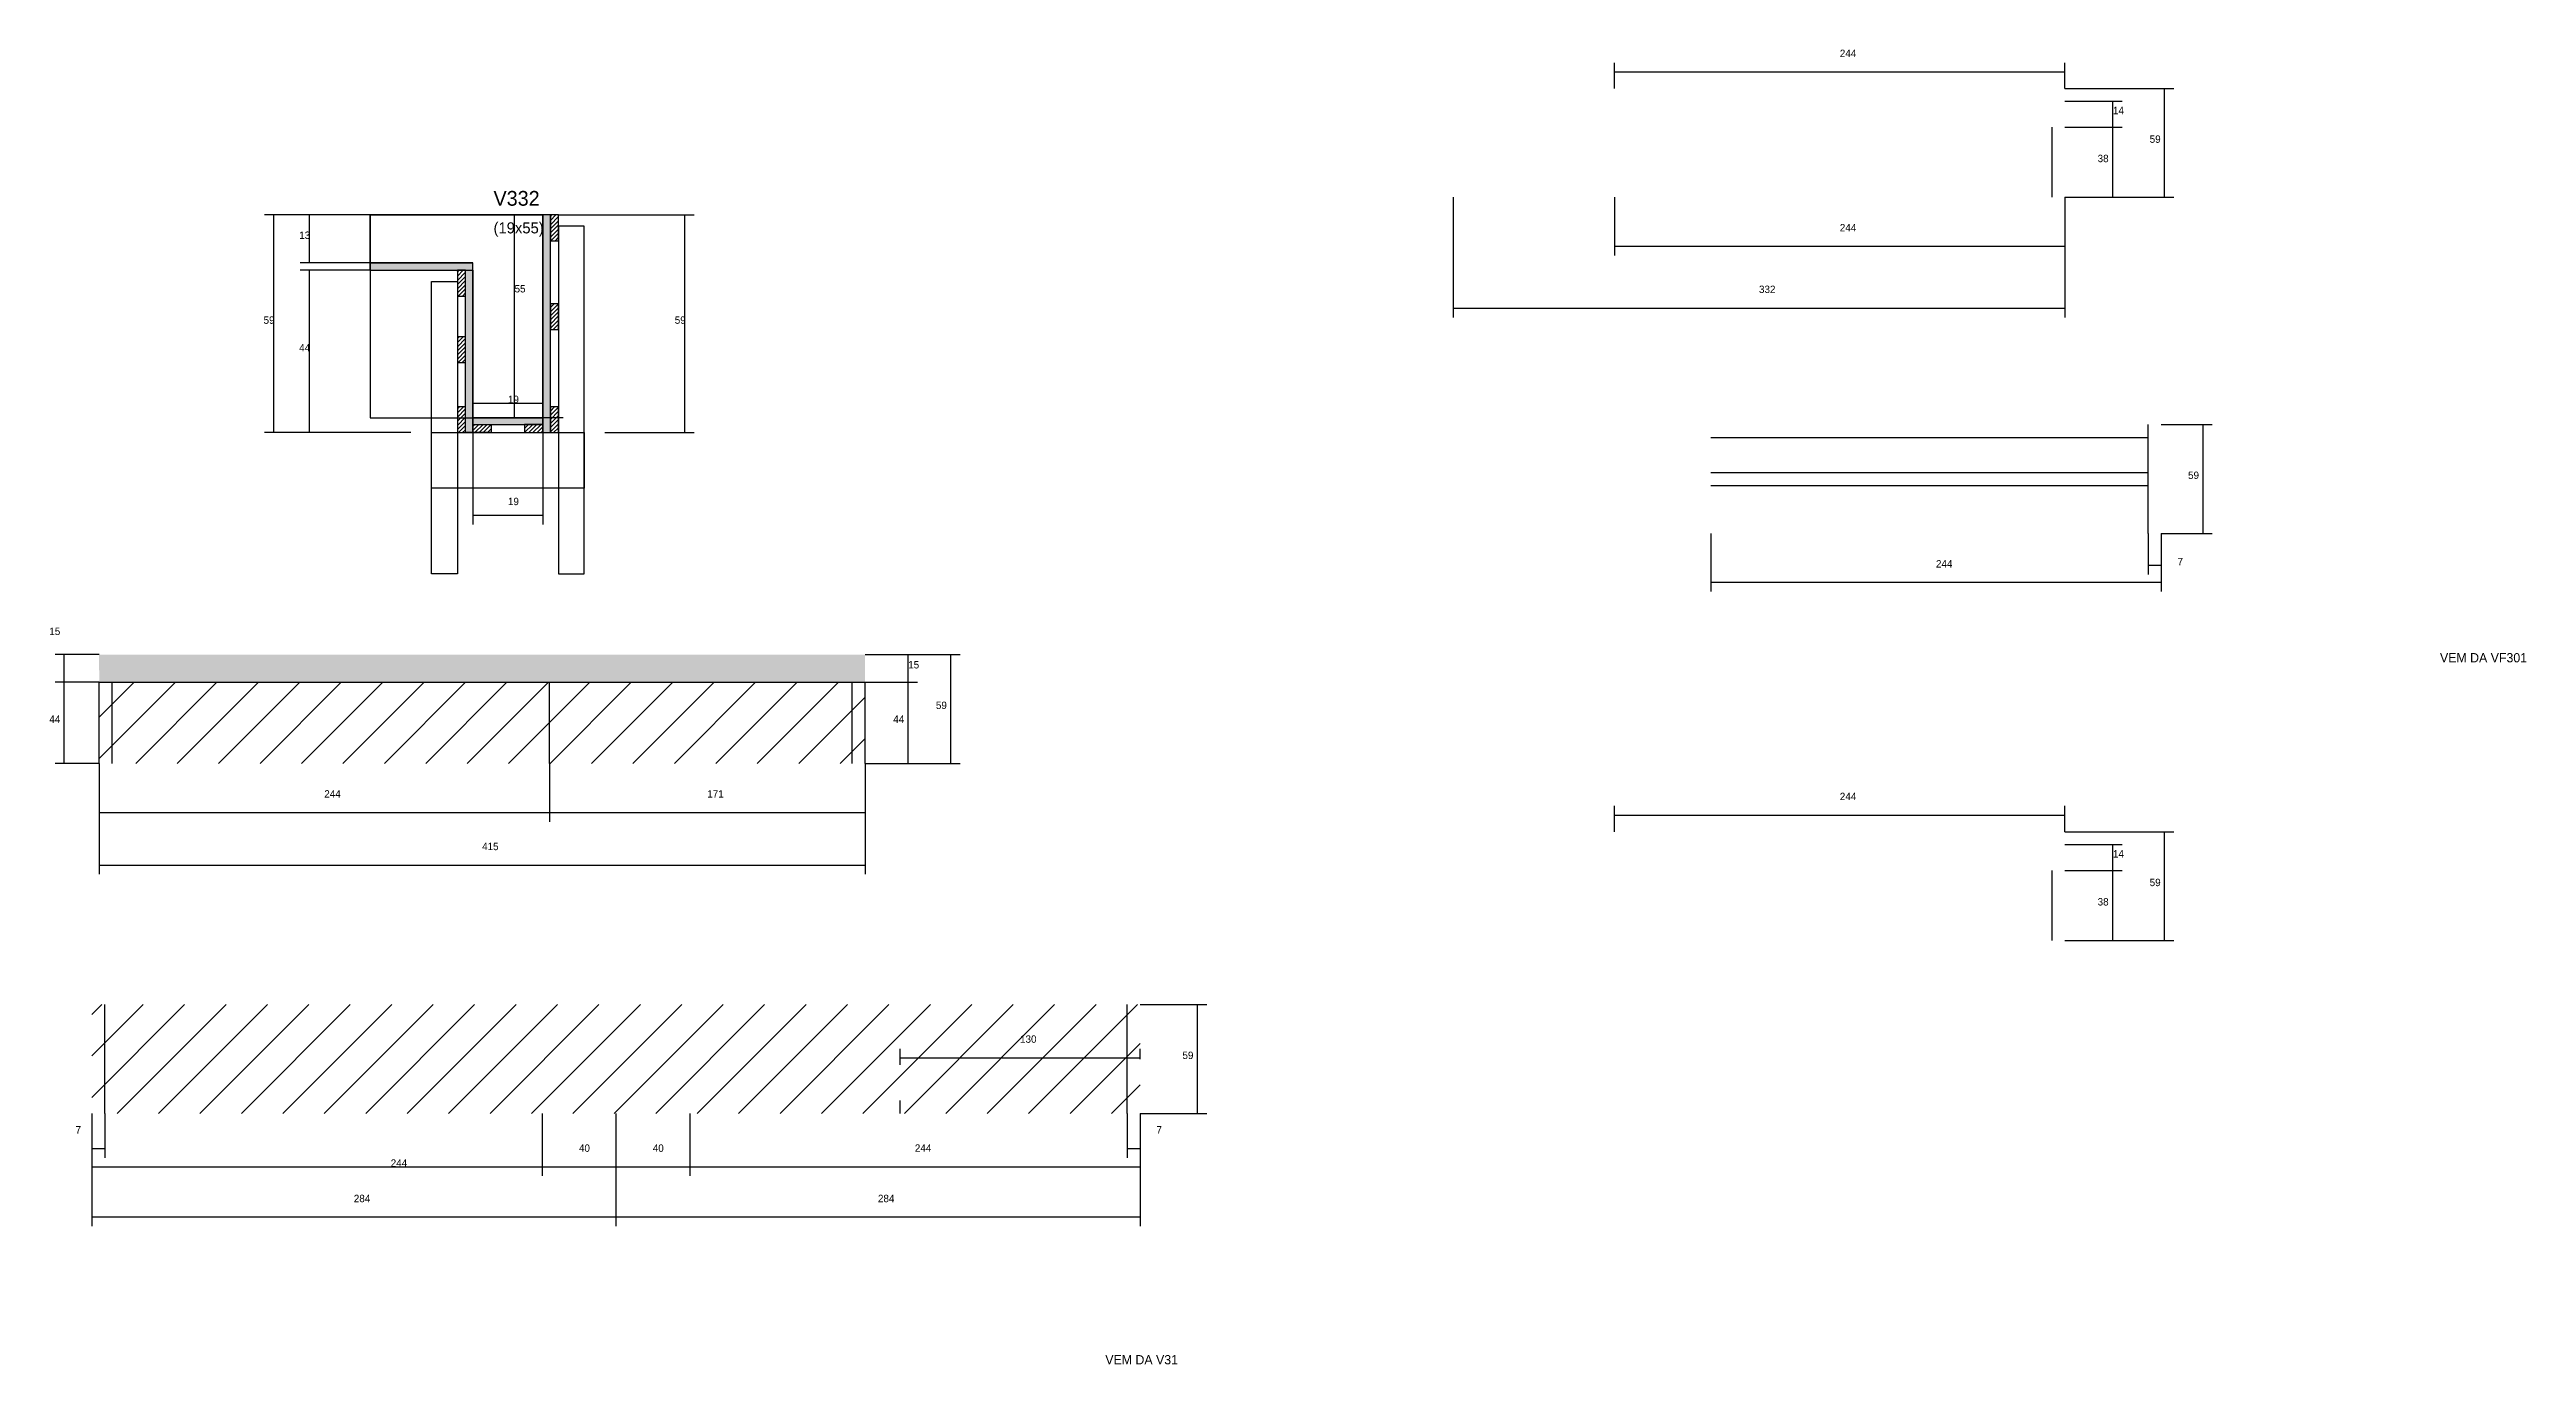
# Model space of a CAD drawing. Header units: metres. Extents: x -2848 to 22762, y -45195 to 1016.
# Drawn here: x 14159 to 15502, y -5023 to -4310 of the extents above; entities that cross this region are included whole.
import ezdxf

# ---------------------------------------------------------------- set-up
doc = ezdxf.new("R2010")
doc.units = ezdxf.units.M
for name, color, linetype in [('CONCRETO', 251, 'Continuous'), ('COTA', 4, 'Continuous'), ('Cota Seção (2x)', 4, 'Continuous'), ('Hachura', 253, 'Continuous'), ('Madeira', 126, 'Continuous'), ('Painéis', 200, 'Continuous'), ('REAPROVEITAMENTO', 251, 'Continuous'), ('SARR_2.2x7', 40, 'Continuous'), ('SARR_3.5x7', 81, 'Continuous'), ('Texto Seção', 7, 'Continuous')]:
    doc.layers.add(name, color=color, linetype=linetype)

msp = doc.modelspace()

# ---------------------------------------------------------------- texts
at = {"layer": 'COTA'}
for s, p in [('13', (14294.7, -4413)), ('244', (15129.5, -4408.9)), ('332', (15085.7, -4442.3)), ('59', (14275.4, -4459)), ('59', (14498.2, -4459)), ('44', (14294.7, -4474)), ('59', (15318.2, -4543.1)), ('19', (14407.8, -4557.3)), ('244', (15181.6, -4591.1)), ('7', (15312.5, -4589.9)), ('15', (14159.3, -4627.7)), ('15', (14624.7, -4645.8)), ('59', (14639.7, -4667.8)), ('44', (14159.3, -4675.3)), ('44', (14616.6, -4675.3)), ('244', (14308.3, -4715.8)), ('171', (14515.8, -4715.8)), ('415', (14393.8, -4744.3)), ('59', (14773.3, -4857.5)), ('7', (14173.5, -4897.9)), ('7', (14759.2, -4897.9)), ('244', (14344.3, -4915.9)), ('40', (14486.3, -4907.8))]:
    msp.add_text(s, height=4, dxfattribs=at).set_placement(p)
at = {"layer": 'Cota Seção (2x)'}
for s, p in [('244', (15129.5, -4314.4)), ('14', (15277.5, -4345.4)), ('59', (15297.4, -4360.9)), ('38', (15269.2, -4371.4)), ('55', (14411.4, -4442)), ('19', (14407.8, -4502)), ('244', (15129.5, -4717.2)), ('14', (15277.5, -4748.3)), ('59', (15297.4, -4763.8)), ('38', (15269.2, -4774.3)), ('130', (14685.3, -4848.7)), ('40', (14446.3, -4907.8)), ('244', (14628.3, -4907.8)), ('284', (14324.3, -4935.1)), ('284', (14608.3, -4935.1))]:
    msp.add_text(s, height=4, dxfattribs=at).set_placement(p)
at = {"layer": 'Texto Seção'}
for s, height, p in [('V332', 8, (14400, -4395)), ('(19x55)', 6, (14400, -4410)), ('VEM DA VF301', 5, (15454.7, -4642.5)), ('VEM DA V31', 5, (14731.5, -5023))]:
    msp.add_text(s, height=height, dxfattribs=at).set_placement(p)

# ---------------------------------------------------------------- hatches: boundary and pattern name
at = {"layer": 'COTA'}
h = msp.add_hatch(dxfattribs=at)
h.set_pattern_fill('AR-CONC', scale=0.03)
h.paths.add_polyline_path([(14601.3, -4638.3), (14186.2, -4638.3), (14186.2, -4638.3), (14186.4, -4653.3), (14186.4, -4653.3), (14601.3, -4653.3), (14601.3, -4653.3), (14601.3, -4638.3)])
at = {"layer": 'Hachura'}
h = msp.add_hatch(color=8, dxfattribs=at)
h.dxf.hatch_style = 1
h.paths.add_polyline_path([(14430.8, -4400), (14426.8, -4400), (14426.8, -4400), (14426.8, -4518), (14426.8, -4518), (14430.8, -4518), (14430.8, -4518), (14430.8, -4400)])
h = msp.add_hatch(dxfattribs=at)
h.set_pattern_fill('ANSI31', scale=0.5)
h.paths.add_polyline_path([(14430.8, -4414), (14435.2, -4414), (14435.2, -4414), (14435.2, -4400), (14435.2, -4400), (14430.8, -4400), (14430.8, -4400), (14430.8, -4414)])
h = msp.add_hatch(color=8, dxfattribs=at)
h.dxf.hatch_style = 1
h.paths.add_polyline_path([(14388.8, -4430), (14388.8, -4426), (14388.8, -4426), (14333.2, -4426), (14333.2, -4426), (14333.2, -4430), (14333.2, -4430), (14388.8, -4430)])
h = msp.add_hatch(color=8, dxfattribs=at)
h.dxf.hatch_style = 1
h.paths.add_polyline_path([(14388.8, -4428), (14384.8, -4428), (14384.8, -4428), (14384.8, -4518), (14384.8, -4518), (14388.8, -4518), (14388.8, -4518), (14388.8, -4428)])
h = msp.add_hatch(dxfattribs=at)
h.set_pattern_fill('ANSI31', scale=0.5)
h.paths.add_polyline_path([(14380.4, -4444), (14384.8, -4444), (14384.8, -4444), (14384.8, -4430), (14384.8, -4430), (14380.4, -4430), (14380.4, -4430), (14380.4, -4444)])
h = msp.add_hatch(dxfattribs=at)
h.set_pattern_fill('ANSI31', scale=0.5)
h.paths.add_polyline_path([(14430.8, -4462.1), (14435.2, -4462.1), (14435.2, -4462.1), (14435.2, -4448.1), (14435.2, -4448.1), (14430.8, -4448.1), (14430.8, -4448.1), (14430.8, -4462.1)])
h = msp.add_hatch(dxfattribs=at)
h.set_pattern_fill('ANSI31', scale=0.5)
h.paths.add_polyline_path([(14380.4, -4480), (14384.8, -4480), (14384.8, -4480), (14384.8, -4466), (14384.8, -4466), (14380.4, -4466), (14380.4, -4466), (14380.4, -4480)])
h = msp.add_hatch(dxfattribs=at)
h.set_pattern_fill('ANSI31', scale=0.5)
h.paths.add_polyline_path([(14380.4, -4518), (14384.8, -4518), (14384.8, -4518), (14384.8, -4504), (14384.8, -4504), (14380.4, -4504), (14380.4, -4504), (14380.4, -4518)])
h = msp.add_hatch(dxfattribs=at)
h.set_pattern_fill('ANSI31', scale=0.5)
h.paths.add_polyline_path([(14430.8, -4518), (14435.2, -4518), (14435.2, -4518), (14435.2, -4504), (14435.2, -4504), (14430.8, -4504), (14430.8, -4504), (14430.8, -4518)])
h = msp.add_hatch(color=8, dxfattribs=at)
h.dxf.hatch_style = 1
h.paths.add_polyline_path([(14426.8, -4513.6), (14426.8, -4510), (14426.8, -4510), (14388.8, -4510), (14388.8, -4510), (14388.8, -4513.6), (14388.8, -4513.6), (14426.8, -4513.6)])
h = msp.add_hatch(dxfattribs=at)
h.set_pattern_fill('ANSI31', scale=0.5)
h.paths.add_polyline_path([(14388.8, -4518), (14388.8, -4513.6), (14388.8, -4513.6), (14398.8, -4513.6), (14398.8, -4513.6), (14398.8, -4518), (14398.8, -4518), (14388.8, -4518)])
h = msp.add_hatch(dxfattribs=at)
h.set_pattern_fill('ANSI31', scale=0.5)
h.paths.add_polyline_path([(14426.8, -4518), (14426.8, -4513.6), (14426.8, -4513.6), (14416.8, -4513.6), (14416.8, -4513.6), (14416.8, -4518), (14416.8, -4518), (14426.8, -4518)])
at = {"layer": 'REAPROVEITAMENTO'}
h = msp.add_hatch(dxfattribs=at)
h.set_pattern_fill('ANSI31', scale=5)
h.paths.add_polyline_path([(14601.3, -4697.3), (14601.3, -4653.3), (14601.3, -4653.3), (14186.3, -4653.3), (14186.3, -4653.3), (14186.3, -4697.3), (14186.3, -4697.3), (14601.3, -4697.3)])
h = msp.add_hatch(dxfattribs=at)
h.set_pattern_fill('ANSI31', scale=5)
h.paths.add_polyline_path([(14750.3, -4887), (14750.3, -4828), (14750.3, -4828), (14182.3, -4828), (14182.3, -4828), (14182.3, -4887), (14182.3, -4887), (14750.3, -4887)])

# ---------------------------------------------------------------- linework, layer by layer
at = {"layer": 'CONCRETO'}
for points in [[(14333.2, -4426), (14333.2, -4400), (14388.8, -4400), (14388.8, -4400), (14426.8, -4400), (14426.8, -4510), (14388.8, -4510), (14388.8, -4426)], [(14333.2, -4510), (14426.8, -4510), (14426.8, -4400), (14333.2, -4400)]]:
    msp.add_lwpolyline(points, close=True, dxfattribs=at)
at = {"layer": 'COTA'}
for p, q in [((14380.8, -4400), (14275.9, -4400)), ((14280.9, -4518), (14280.9, -4400)), ((14333.2, -4400), (14295.2, -4400)), ((14300.2, -4426), (14300.2, -4400)), ((14435.2, -4400), (14508.7, -4400)), ((14503.7, -4518), (14503.7, -4400)), ((14920, -4390.4), (14920, -4455.5)), ((15007.5, -4390.4), (15007.5, -4422)), ((15251.5, -4390.4), (15251.5, -4422)), ((15251.5, -4390.4), (15251.5, -4455.5)), ((14333.2, -4426), (14295.2, -4426)), ((15007.5, -4417), (15251.5, -4417)), ((14333.2, -4430), (14295.2, -4430)), ((14300.2, -4518), (14300.2, -4430)), ((14920, -4450.5), (15251.5, -4450.5)), ((14355.2, -4518), (14275.9, -4518)), ((14355.2, -4518), (14295.2, -4518)), ((14388.8, -4518), (14388.8, -4567.8)), ((14426.8, -4518), (14426.8, -4567.8)), ((14460.4, -4518), (14508.7, -4518)), ((15303.6, -4513.6), (15331.3, -4513.6)), ((15326.3, -4572.6), (15326.3, -4513.6)), ((14388.8, -4562.8), (14426.8, -4562.8)), ((15059.6, -4572.6), (15059.6, -4604.1)), ((15296.6, -4572.6), (15296.6, -4594.9)), ((15303.6, -4572.6), (15331.3, -4572.6)), ((15303.6, -4572.6), (15303.6, -4604.1)), ((15303.6, -4572.6), (15303.6, -4594.9)), ((15296.6, -4589.9), (15303.6, -4589.9)), ((15059.6, -4599.1), (15303.6, -4599.1)), ((14186.3, -4638.3), (14162.4, -4638.3)), ((14167.4, -4653.3), (14167.4, -4638.3)), ((14601.3, -4638.3), (14629.7, -4638.3)), ((14601.3, -4638.3), (14652.8, -4638.3)), ((14624.7, -4653.3), (14624.7, -4638.3)), ((14647.8, -4697.3), (14647.8, -4638.3)), ((14186.3, -4653.3), (14162.4, -4653.3)), ((14186.3, -4653.3), (14162.4, -4653.3)), ((14167.4, -4697.3), (14167.4, -4653.3)), ((14601.3, -4653.3), (14629.7, -4653.3)), ((14601.3, -4653.3), (14629.7, -4653.3)), ((14624.7, -4697.3), (14624.7, -4653.3)), ((14186.3, -4697.3), (14162.4, -4697.3)), ((14186.3, -4697.3), (14186.3, -4728.9)), ((14186.3, -4697.3), (14186.3, -4757.4)), ((14430.3, -4697.3), (14430.3, -4728.9)), ((14430.3, -4697.3), (14430.3, -4728.9)), ((14601.3, -4697.3), (14601.3, -4728.9)), ((14601.3, -4697.3), (14601.3, -4757.4)), ((14601.3, -4697.3), (14629.7, -4697.3)), ((14601.3, -4697.3), (14652.8, -4697.3)), ((14186.3, -4723.9), (14430.3, -4723.9)), ((14430.3, -4723.9), (14601.3, -4723.9)), ((14186.3, -4752.4), (14601.3, -4752.4)), ((14750.3, -4828), (14786.5, -4828)), ((14781.5, -4887), (14781.5, -4828)), ((14182.3, -4887), (14182.3, -4920.9)), ((14182.3, -4887), (14182.3, -4911)), ((14189.3, -4887), (14189.3, -4911)), ((14426.3, -4887), (14426.3, -4920.9)), ((14466.3, -4887), (14466.3, -4920.9)), ((14506.3, -4887), (14506.3, -4920.9)), ((14743.3, -4887), (14743.3, -4911)), ((14750.3, -4887), (14786.5, -4887)), ((14750.3, -4887), (14750.3, -4911)), ((14182.3, -4906), (14189.3, -4906)), ((14743.3, -4906), (14750.3, -4906)), ((14182.3, -4915.9), (14426.3, -4915.9)), ((14466.3, -4915.9), (14506.3, -4915.9))]:
    msp.add_line(p, q, dxfattribs=at)
at = {"layer": 'Cota Seção (2x)'}
for p, q in [((15007.5, -4331.4), (15007.5, -4317.5)), ((15251.5, -4331.4), (15251.5, -4317.5)), ((15007.5, -4322.5), (15251.5, -4322.5)), ((15251.5, -4331.4), (15310.5, -4331.4)), ((15305.5, -4390.4), (15305.5, -4331.4)), ((15251.5, -4338.4), (15282.5, -4338.4)), ((15277.5, -4352.4), (15277.5, -4338.4)), ((15251.5, -4352.4), (15282.5, -4352.4)), ((15251.5, -4352.4), (15282.5, -4352.4)), ((15277.5, -4390.4), (15277.5, -4352.4)), ((14426.8, -4400), (14406.4, -4400)), ((14411.4, -4510), (14411.4, -4400)), ((15251.5, -4390.4), (15282.5, -4390.4)), ((15251.5, -4390.4), (15310.5, -4390.4)), ((14388.8, -4518), (14388.8, -4497)), ((14388.8, -4502), (14426.8, -4502)), ((14426.8, -4518), (14426.8, -4497)), ((14437.8, -4510), (14406.4, -4510)), ((15007.5, -4734.3), (15007.5, -4720.3)), ((15251.5, -4734.3), (15251.5, -4720.3)), ((15007.5, -4725.3), (15251.5, -4725.3)), ((15251.5, -4734.3), (15310.5, -4734.3)), ((15305.5, -4793.3), (15305.5, -4734.3)), ((15251.5, -4741.3), (15282.5, -4741.3)), ((15277.5, -4755.3), (15277.5, -4741.3)), ((15251.5, -4755.3), (15282.5, -4755.3)), ((15251.5, -4755.3), (15282.5, -4755.3)), ((15277.5, -4793.3), (15277.5, -4755.3)), ((15251.5, -4793.3), (15282.5, -4793.3)), ((15251.5, -4793.3), (15310.5, -4793.3)), ((14620.3, -4857.5), (14620.3, -4851.9)), ((14620.3, -4856.9), (14750.3, -4856.9)), ((14750.3, -4857.5), (14750.3, -4851.9)), ((14182.3, -4887), (14182.3, -4948.1)), ((14426.3, -4887), (14426.3, -4920.9)), ((14466.3, -4887), (14466.3, -4920.9)), ((14466.3, -4887), (14466.3, -4948.1)), ((14466.3, -4887), (14466.3, -4948.1)), ((14506.3, -4887), (14506.3, -4920.9)), ((14750.3, -4887), (14750.3, -4920.9)), ((14750.3, -4887), (14750.3, -4948.1)), ((14426.3, -4915.9), (14466.3, -4915.9)), ((14506.3, -4915.9), (14750.3, -4915.9)), ((14182.3, -4943.1), (14466.3, -4943.1)), ((14466.3, -4943.1), (14750.3, -4943.1))]:
    msp.add_line(p, q, dxfattribs=at)
at = {"layer": 'Madeira'}
for points in [[(14430.8, -4414), (14435.2, -4414), (14435.2, -4400), (14430.8, -4400)], [(14380.4, -4444), (14384.8, -4444), (14384.8, -4430), (14380.4, -4430)], [(14430.8, -4462.1), (14435.2, -4462.1), (14435.2, -4448.1), (14430.8, -4448.1)], [(14380.4, -4480), (14384.8, -4480), (14384.8, -4466), (14380.4, -4466)], [(14380.4, -4518), (14384.8, -4518), (14384.8, -4504), (14380.4, -4504)], [(14430.8, -4518), (14435.2, -4518), (14435.2, -4504), (14430.8, -4504)], [(14388.8, -4518), (14388.8, -4513.6), (14398.8, -4513.6), (14398.8, -4518)], [(14426.8, -4518), (14426.8, -4513.6), (14416.8, -4513.6), (14416.8, -4518)]]:
    msp.add_lwpolyline(points, close=True, dxfattribs=at)
at = {"layer": 'Painéis'}
for p, q in [((14426.8, -4518), (14426.8, -4400)), ((14333.2, -4426), (14388.8, -4426)), ((14333.2, -4430), (14333.2, -4426)), ((14388.8, -4430), (14388.8, -4426)), ((14388.8, -4518), (14388.8, -4430)), ((14388.8, -4510), (14426.8, -4510)), ((14388.8, -4513.6), (14388.8, -4510)), ((14426.8, -4513.6), (14426.8, -4510)), ((14186.3, -4653.3), (14601.3, -4653.3)), ((14186.3, -4697.3), (14186.3, -4653.3)), ((14430.3, -4697.3), (14430.3, -4653.3)), ((14601.3, -4697.3), (14601.3, -4653.3))]:
    msp.add_line(p, q, dxfattribs=at)
for points in [[(14430.8, -4400), (14426.8, -4400), (14426.8, -4518), (14430.8, -4518)], [(14388.8, -4430), (14388.8, -4426), (14333.2, -4426), (14333.2, -4430)], [(14384.8, -4430), (14388.8, -4430), (14388.8, -4518), (14384.8, -4518)], [(14426.8, -4513.6), (14426.8, -4510), (14388.8, -4510), (14388.8, -4513.6)]]:
    msp.add_lwpolyline(points, close=True, dxfattribs=at)
at = {"layer": 'SARR_2.2x7'}
for p, q in [((15244.5, -4390.4), (15244.5, -4352.4)), ((15059.6, -4520.6), (15296.6, -4520.6)), ((15296.6, -4572.6), (15296.6, -4513.6)), ((15059.6, -4539.6), (15296.6, -4539.6)), ((15059.6, -4546.6), (15296.6, -4546.6)), ((14193.3, -4697.3), (14193.3, -4653.3)), ((14594.4, -4697.3), (14594.4, -4653.3)), ((15244.5, -4793.3), (15244.5, -4755.3)), ((14189.3, -4887), (14189.3, -4828)), ((14743.3, -4887), (14743.3, -4828)), ((14620.3, -4860.7), (14620.3, -4853.7)), ((14620.3, -4887), (14620.3, -4880))]:
    msp.add_line(p, q, dxfattribs=at)
at = {"layer": 'SARR_3.5x7'}
for points in [[(14449.2, -4406), (14435.2, -4406), (14435.2, -4594.5), (14449.2, -4594.5)], [(14366.4, -4436), (14380.4, -4436), (14380.4, -4594.5), (14366.4, -4594.5)], [(14366.4, -4518), (14449.2, -4518), (14449.2, -4548.1), (14366.4, -4548.1)]]:
    msp.add_lwpolyline(points, close=True, dxfattribs=at)

msp.set_redraw_order([(e.dxf.handle, doc.entitydb.next_handle()) for e in msp.query("TEXT MTEXT ATTDEF DIMENSION ARC_DIMENSION")])  # texts and dimensions are drawn at this point

doc.saveas('drawing.dxf')
